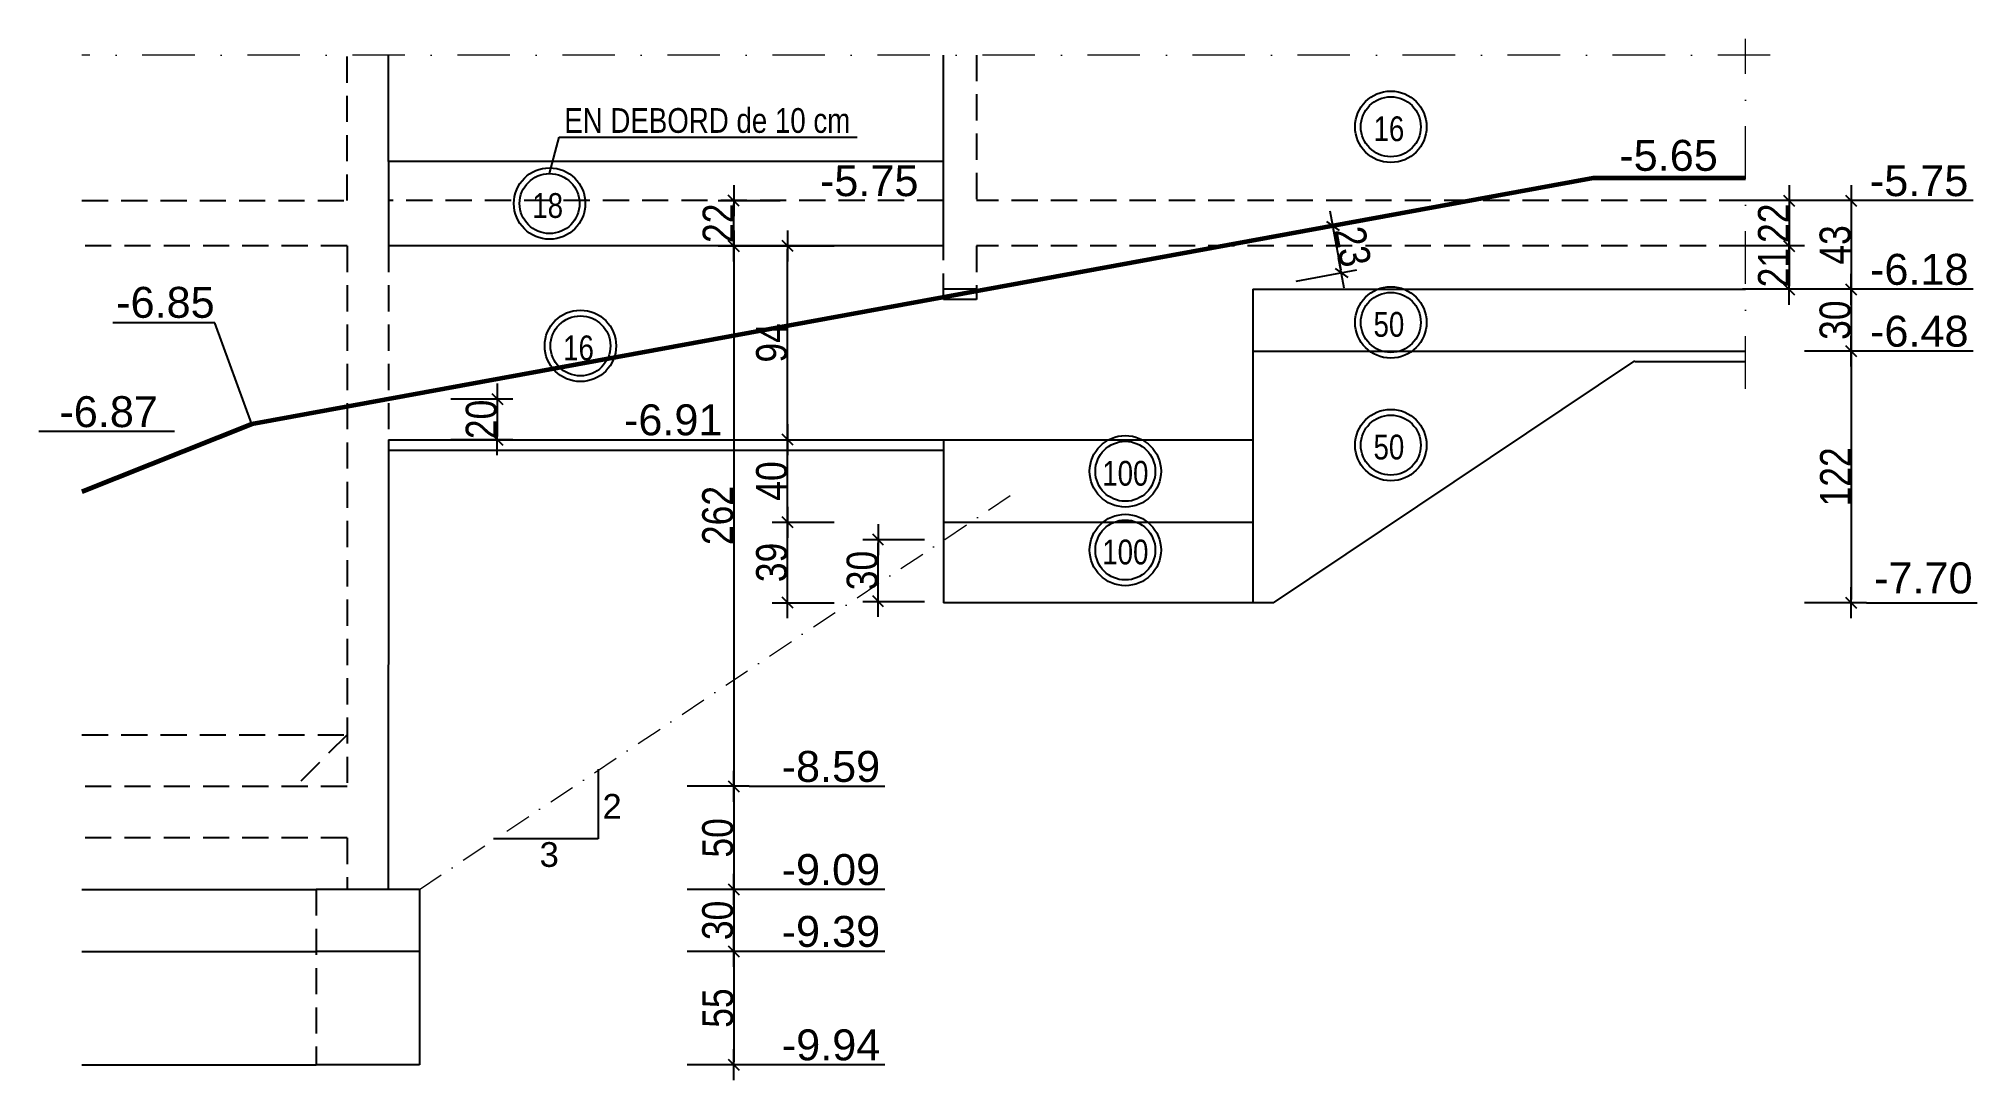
# Model space of a CAD drawing. Header units: centimetres. Extents: x -4990 to 114398, y -61489 to -12305.
# Drawn here: x 46616 to 47555, y -34458 to -33953 of the extents above; entities that cross this region are included whole.
import ezdxf

# ---------------------------------------------------------------- set-up
doc = ezdxf.new("R2010")
doc.units = ezdxf.units.CM
doc.header["$LTSCALE"] = 0.5
doc.linetypes.add('CACHEX2', pattern=[19.05, 12.7, -6.35])
doc.linetypes.add('TIRETPTX2', pattern=[50.8, 25.4, -12.7, 0, -12.7])
doc.layers.get('DEFPOINTS').update_dxf_attribs({"linetype": 'CONTINUOUS'})
for name, color, linetype in [('01_cote_gen', 4, 'CONTINUOUS'), ('01_linteaux', 2, 'CONTINUOUS'), ('01_poch_BN', 9, 'CONTINUOUS'), ('01_texte', 230, 'CONTINUOUS'), ('AA_COTES', 2, 'CONTINUOUS')]:
    doc.layers.add(name, color=color, linetype=linetype)
doc.layers.add('01_murs_coup', color=5, linetype='CONTINUOUS', lineweight=60)
doc.layers.add('01_tram_axes', color=2, linetype='TIRETPTX2', lineweight=9)
doc.styles.add('ARIAL', font='arial.ttf')
doc.styles.add('STYLE2', font='ARIALN.TTF')
doc.dimstyles.new('JB50', dxfattribs={"dimscale": 0.1, "dimtxt": 150, "dimasz": 15, "dimexe": 0.1, "dimexo": 0.1, "dimgap": 0.09, "dimtad": 1, "dimdec": 1, "dimdsep": 46, "dimtxsty": 'STYLE2', "dimblk1": 'BOND_G', "dimblk2": 'BOND_D', "dimsah": 1, "dimcen": 1.5, "dimdle": 0.01, "dimse1": 1, "dimse2": 1, "dimclrd": 4, "dimclre": 2, "dimclrt": 6, "dimazin": 2, "dimtfac": 2.333333, "dimtdec": 1, "dimtix": 1, "dimtmove": 2, "dimatfit": 3, "dimldrblk": 'BOND_G', "dimfxl": 1, "dimtolj": 1, "dimtzin": 0, "dimarcsym": 0})

msp = doc.modelspace()

# ---------------------------------------------------------------- texts
at = {"layer": '01_texte', "style": 'ARIAL', "width": 0.8}
for s, p in [('EN DEBORD de 10 cm', (46870.33, -33998.435)), ('16', (47262.528, -34002.453)), ('18', (46854.831, -34039.665)), ('50', (47262.528, -34097.294)), ('16', (46869.767, -34108.685)), ('50', (47262.528, -34156.776)), ('100', (47131.065, -34169.49)), ('100', (47131.065, -34207.647))]:
    msp.add_text(s, height=12, dxfattribs=at).set_placement(p)
at = {"layer": '01_texte', "style": 'ARIAL'}
for s, height, p in [('-5.65', 15, (47381.631, -34016.84)), ('-5.75', 15, (46994.224, -34029.111)), ('-5.75', 15, (47503.068, -34029.111)), ('-6.18', 15, (47503.15, -34072.111)), ('-6.85', 15, (46653.131, -34088.111)), ('-6.48', 15, (47503.15, -34102.111)), ('-6.87', 15, (46625.631, -34141.111)), ('-6.91', 15, (46899.25, -34145.069)), ('-7.70', 15, (47505.107, -34221.707)), ('-8.59', 15, (46975.654, -34313.111)), ('2', 12, (46888.846, -34330.982)), ('3', 12, (46858.364, -34354.327)), ('-9.09', 15, (46975.654, -34363.111)), ('-9.39', 15, (46975.654, -34393.111)), ('-9.94', 15, (46975.746, -34448.111))]:
    msp.add_text(s, height=height, dxfattribs=at).set_placement(p)

# ---------------------------------------------------------------- blocks, each defined once
blk = doc.blocks.new('BOND_G')
at = {"layer": 'AA_COTES', "color": 0}
for p, q in [((0, -5), (0, 15)), ((5, 0), (-5, 0)), ((1.77, 1.77), (-1.77, -1.77))]:
    blk.add_line(p, q, dxfattribs=at)
blk = doc.blocks.new('BOND_D')
at = {"layer": 'AA_COTES', "color": 0}
for p, q in [((5, 0), (-5, 0)), ((-1.77, -1.77), (1.77, 1.77)), ((0, 5), (0, -15))]:
    blk.add_line(p, q, dxfattribs=at)
blk = doc.blocks.new('*D3869')
at = {"layer": '01_cote_gen', "color": 4, "lineweight": -2, "transparency": 16777216}
blk.add_line((46952.43, -34051.77), (46952.43, -34032.77), dxfattribs=at)
at = {"layer": 'DEFPOINTS', "color": 0}
for p in [(46799.71, -34031.27), (46952.43, -34031.27), (46874.74, -34053.27)]:
    blk.add_point(p, dxfattribs=at)
at = {"layer": '01_cote_gen', "color": 4, "lineweight": -2, "transparency": 16777216, "xscale": 1.5, "yscale": 1.5, "zscale": 1.5}
for name, p, rotation in [('BOND_D', (46952.43, -34031.27), 90), ('BOND_G', (46952.43, -34053.27), 270)]:
    blk.add_blockref(name, p, dxfattribs=dict(at, rotation=rotation))
at = {"layer": '01_cote_gen', "color": 6, "transparency": 16777216, "insert": (46944.89, -34042.27), "char_height": 15, "attachment_point": 5, "rotation": 90, "style": 'STYLE2'}
blk.add_mtext('\\A1;22', dxfattribs=at)
blk = doc.blocks.new('*D3870')
at = {"layer": '01_cote_gen', "color": 4, "lineweight": -2, "transparency": 16777216}
blk.add_line((46952.43, -34316.77), (46952.43, -34363.77), dxfattribs=at)
at = {"layer": 'DEFPOINTS', "color": 0}
for p in [(46967.16, -34315.27), (46952.43, -34365.27), (46959.93, -34365.27)]:
    blk.add_point(p, dxfattribs=at)
at = {"layer": '01_cote_gen', "color": 4, "lineweight": -2, "transparency": 16777216, "xscale": 1.5, "yscale": 1.5, "zscale": 1.5}
for name, p, rotation in [('BOND_G', (46952.43, -34315.27), 90), ('BOND_D', (46952.43, -34365.27), 270)]:
    blk.add_blockref(name, p, dxfattribs=dict(at, rotation=rotation))
at = {"layer": '01_cote_gen', "color": 6, "transparency": 16777216, "insert": (46944.77, -34340.27), "char_height": 15, "attachment_point": 5, "rotation": 90, "style": 'STYLE2'}
blk.add_mtext('\\A1;50', dxfattribs=at)
blk = doc.blocks.new('*D3871')
at = {"layer": '01_cote_gen', "color": 4, "lineweight": -2, "transparency": 16777216}
blk.add_line((46952.43, -34366.77), (46952.43, -34393.77), dxfattribs=at)
at = {"layer": 'DEFPOINTS', "color": 0}
for p in [(46959.93, -34365.27), (46952.43, -34395.27), (46959.93, -34395.27)]:
    blk.add_point(p, dxfattribs=at)
at = {"layer": '01_cote_gen', "color": 4, "lineweight": -2, "transparency": 16777216, "xscale": 1.5, "yscale": 1.5, "zscale": 1.5}
for name, p, rotation in [('BOND_G', (46952.43, -34365.27), 90), ('BOND_D', (46952.43, -34395.27), 270)]:
    blk.add_blockref(name, p, dxfattribs=dict(at, rotation=rotation))
at = {"layer": '01_cote_gen', "color": 6, "transparency": 16777216, "insert": (46944.77, -34380.27), "char_height": 15, "attachment_point": 5, "rotation": 90, "style": 'STYLE2'}
blk.add_mtext('\\A1;30', dxfattribs=at)
blk = doc.blocks.new('*D3872')
at = {"layer": '01_cote_gen', "color": 4, "lineweight": -2, "transparency": 16777216}
blk.add_line((46952.43, -34396.77), (46952.43, -34448.77), dxfattribs=at)
at = {"layer": 'DEFPOINTS', "color": 0}
for p in [(46959.93, -34395.27), (46952.43, -34450.27), (46959.93, -34450.27)]:
    blk.add_point(p, dxfattribs=at)
at = {"layer": '01_cote_gen', "color": 4, "lineweight": -2, "transparency": 16777216, "xscale": 1.5, "yscale": 1.5, "zscale": 1.5}
for name, p, rotation in [('BOND_G', (46952.43, -34395.27), 90), ('BOND_D', (46952.43, -34450.27), 270)]:
    blk.add_blockref(name, p, dxfattribs=dict(at, rotation=rotation))
at = {"layer": '01_cote_gen', "color": 6, "transparency": 16777216, "insert": (46944.8, -34422.77), "char_height": 15, "attachment_point": 5, "rotation": 90, "style": 'STYLE2'}
blk.add_mtext('\\A1;55', dxfattribs=at)
blk = doc.blocks.new('*D3873')
at = {"layer": '01_cote_gen', "color": 4, "lineweight": -2, "transparency": 16777216}
blk.add_line((46952.43, -34054.77), (46952.43, -34313.77), dxfattribs=at)
at = {"layer": 'DEFPOINTS', "color": 0}
for p in [(46921.1, -34053.27), (46937.34, -34315.27), (46952.43, -34315.27)]:
    blk.add_point(p, dxfattribs=at)
at = {"layer": '01_cote_gen', "color": 4, "lineweight": -2, "transparency": 16777216, "xscale": 1.5, "yscale": 1.5, "zscale": 1.5}
for name, p, rotation in [('BOND_G', (46952.43, -34053.27), 90), ('BOND_D', (46952.43, -34315.27), 270)]:
    blk.add_blockref(name, p, dxfattribs=dict(at, rotation=rotation))
at = {"layer": '01_cote_gen', "color": 6, "transparency": 16777216, "insert": (46944.77, -34183.97), "char_height": 15, "attachment_point": 5, "rotation": 90, "style": 'STYLE2'}
blk.add_mtext('\\A1;262', dxfattribs=at)
blk = doc.blocks.new('*D3874')
at = {"layer": '01_cote_gen', "color": 4, "lineweight": -2, "transparency": 16777216}
blk.add_line((47493.98, -34032.77), (47493.98, -34072.77), dxfattribs=at)
at = {"layer": 'DEFPOINTS', "color": 0}
for p in [(47505.36, -34031.27), (47493.98, -34074.27), (47505.36, -34074.27)]:
    blk.add_point(p, dxfattribs=at)
at = {"layer": '01_cote_gen', "color": 4, "lineweight": -2, "transparency": 16777216, "xscale": 1.5, "yscale": 1.5, "zscale": 1.5}
for name, p, rotation in [('BOND_G', (47493.98, -34031.27), 90), ('BOND_D', (47493.98, -34074.27), 270)]:
    blk.add_blockref(name, p, dxfattribs=dict(at, rotation=rotation))
at = {"layer": '01_cote_gen', "color": 6, "transparency": 16777216, "insert": (47486.32, -34052.77), "char_height": 15, "attachment_point": 5, "rotation": 90, "style": 'STYLE2'}
blk.add_mtext('\\A1;43', dxfattribs=at)
blk = doc.blocks.new('*D3875')
at = {"layer": '01_cote_gen', "color": 4, "lineweight": -2, "transparency": 16777216}
blk.add_line((47493.98, -34075.77), (47493.98, -34102.77), dxfattribs=at)
at = {"layer": 'DEFPOINTS', "color": 0}
for p in [(47505.36, -34074.27), (47493.98, -34104.27), (47505.36, -34104.27)]:
    blk.add_point(p, dxfattribs=at)
at = {"layer": '01_cote_gen', "color": 4, "lineweight": -2, "transparency": 16777216, "xscale": 1.5, "yscale": 1.5, "zscale": 1.5}
for name, p, rotation in [('BOND_G', (47493.98, -34074.27), 90), ('BOND_D', (47493.98, -34104.27), 270)]:
    blk.add_blockref(name, p, dxfattribs=dict(at, rotation=rotation))
at = {"layer": '01_cote_gen', "color": 6, "transparency": 16777216, "insert": (47486.32, -34089.27), "char_height": 15, "attachment_point": 5, "rotation": 90, "style": 'STYLE2'}
blk.add_mtext('\\A1;30', dxfattribs=at)
blk = doc.blocks.new('*D3876')
at = {"layer": '01_cote_gen', "color": 4, "lineweight": -2, "transparency": 16777216}
blk.add_line((47463.9, -34032.77), (47463.9, -34051.77), dxfattribs=at)
at = {"layer": 'DEFPOINTS', "color": 0}
for p in [(47471.48, -34031.27), (47442.74, -34053.27), (47463.9, -34053.27)]:
    blk.add_point(p, dxfattribs=at)
at = {"layer": '01_cote_gen', "color": 4, "lineweight": -2, "transparency": 16777216, "xscale": 1.5, "yscale": 1.5, "zscale": 1.5}
for name, p, rotation in [('BOND_G', (47463.9, -34031.27), 90), ('BOND_D', (47463.9, -34053.27), 270)]:
    blk.add_blockref(name, p, dxfattribs=dict(at, rotation=rotation))
at = {"layer": '01_cote_gen', "color": 6, "transparency": 16777216, "insert": (47456.36, -34042.27), "char_height": 15, "attachment_point": 5, "rotation": 90, "style": 'STYLE2'}
blk.add_mtext('\\A1;22', dxfattribs=at)
blk = doc.blocks.new('*D3877')
at = {"layer": '01_cote_gen', "color": 4, "lineweight": -2, "transparency": 16777216}
blk.add_line((47463.9, -34054.77), (47463.9, -34072.77), dxfattribs=at)
at = {"layer": 'DEFPOINTS', "color": 0}
for p in [(47469.21, -34053.27), (47463.9, -34074.27), (47471.48, -34074.27)]:
    blk.add_point(p, dxfattribs=at)
at = {"layer": '01_cote_gen', "color": 4, "lineweight": -2, "transparency": 16777216, "xscale": 1.5, "yscale": 1.5, "zscale": 1.5}
for name, p, rotation in [('BOND_G', (47463.9, -34053.27), 90), ('BOND_D', (47463.9, -34074.27), 270)]:
    blk.add_blockref(name, p, dxfattribs=dict(at, rotation=rotation))
at = {"layer": '01_cote_gen', "color": 6, "transparency": 16777216, "insert": (47456.36, -34063.77), "char_height": 15, "attachment_point": 5, "rotation": 90, "style": 'STYLE2'}
blk.add_mtext('\\A1;21', dxfattribs=at)
blk = doc.blocks.new('*D3878')
at = {"layer": '01_cote_gen', "color": 4, "lineweight": -2, "transparency": 16777216}
blk.add_line((47022.45, -34224.14), (47022.45, -34197.14), dxfattribs=at)
at = {"layer": 'DEFPOINTS', "color": 0}
for p in [(47022.45, -34195.64), (47054.1, -34195.64), (47054.1, -34225.64)]:
    blk.add_point(p, dxfattribs=at)
at = {"layer": '01_cote_gen', "color": 4, "lineweight": -2, "transparency": 16777216, "xscale": 1.5, "yscale": 1.5, "zscale": 1.5}
for name, p, rotation in [('BOND_D', (47022.45, -34195.64), 90), ('BOND_G', (47022.45, -34225.64), 270)]:
    blk.add_blockref(name, p, dxfattribs=dict(at, rotation=rotation))
at = {"layer": '01_cote_gen', "color": 6, "transparency": 16777216, "insert": (47014.78, -34210.64), "char_height": 15, "attachment_point": 5, "rotation": 90, "style": 'STYLE2'}
blk.add_mtext('\\A1;30', dxfattribs=at)
blk = doc.blocks.new('*D3879')
at = {"layer": '01_cote_gen', "color": 4, "lineweight": -2, "transparency": 16777216}
blk.add_line((47493.98, -34105.77), (47493.98, -34224.74), dxfattribs=at)
at = {"layer": 'DEFPOINTS', "color": 0}
for p in [(47232.14, -34104.27), (47204.1, -34226.24), (47493.98, -34226.24)]:
    blk.add_point(p, dxfattribs=at)
at = {"layer": '01_cote_gen', "color": 4, "lineweight": -2, "transparency": 16777216, "xscale": 1.5, "yscale": 1.5, "zscale": 1.5}
for name, p, rotation in [('BOND_G', (47493.98, -34104.27), 90), ('BOND_D', (47493.98, -34226.24), 270)]:
    blk.add_blockref(name, p, dxfattribs=dict(at, rotation=rotation))
at = {"layer": '01_cote_gen', "color": 6, "transparency": 16777216, "insert": (47486.44, -34165.25), "char_height": 15, "attachment_point": 5, "rotation": 90, "style": 'STYLE2'}
blk.add_mtext('\\A1;122', dxfattribs=at)
blk = doc.blocks.new('*D3880')
at = {"layer": '01_cote_gen', "color": 4, "lineweight": -2, "transparency": 16777216}
blk.add_line((46978.56, -34145.73), (46978.56, -34054.77), dxfattribs=at)
at = {"layer": 'DEFPOINTS', "color": 0}
for p in [(46978.56, -34053.27), (46996.61, -34053.27), (46996.61, -34147.23)]:
    blk.add_point(p, dxfattribs=at)
at = {"layer": '01_cote_gen', "color": 4, "lineweight": -2, "transparency": 16777216, "xscale": 1.5, "yscale": 1.5, "zscale": 1.5}
for name, p, rotation in [('BOND_D', (46978.56, -34053.27), 90), ('BOND_G', (46978.56, -34147.23), 270)]:
    blk.add_blockref(name, p, dxfattribs=dict(at, rotation=rotation))
at = {"layer": '01_cote_gen', "color": 6, "transparency": 16777216, "insert": (46970.89, -34100.25), "char_height": 15, "attachment_point": 5, "rotation": 90, "style": 'STYLE2'}
blk.add_mtext('\\A1;94', dxfattribs=at)
blk = doc.blocks.new('*D3881')
at = {"layer": '01_cote_gen', "color": 4, "lineweight": -2, "transparency": 16777216}
blk.add_line((46978.56, -34185.73), (46978.56, -34148.73), dxfattribs=at)
at = {"layer": 'DEFPOINTS', "color": 0}
for p in [(46978.56, -34147.23), (47076.19, -34147.23), (47076.19, -34187.23)]:
    blk.add_point(p, dxfattribs=at)
at = {"layer": '01_cote_gen', "color": 4, "lineweight": -2, "transparency": 16777216, "xscale": 1.5, "yscale": 1.5, "zscale": 1.5}
for name, p, rotation in [('BOND_D', (46978.56, -34147.23), 90), ('BOND_G', (46978.56, -34187.23), 270)]:
    blk.add_blockref(name, p, dxfattribs=dict(at, rotation=rotation))
at = {"layer": '01_cote_gen', "color": 6, "transparency": 16777216, "insert": (46970.89, -34167.23), "char_height": 15, "attachment_point": 5, "rotation": 90, "style": 'STYLE2'}
blk.add_mtext('\\A1;40', dxfattribs=at)
blk = doc.blocks.new('*D3882')
at = {"layer": '01_cote_gen', "color": 4, "lineweight": -2, "transparency": 16777216}
blk.add_line((46978.56, -34224.74), (46978.56, -34188.73), dxfattribs=at)
at = {"layer": 'DEFPOINTS', "color": 0}
for p in [(46978.56, -34187.23), (47077.06, -34187.23), (47078.81, -34226.24)]:
    blk.add_point(p, dxfattribs=at)
at = {"layer": '01_cote_gen', "color": 4, "lineweight": -2, "transparency": 16777216, "xscale": 1.5, "yscale": 1.5, "zscale": 1.5}
for name, p, rotation in [('BOND_D', (46978.56, -34187.23), 90), ('BOND_G', (46978.56, -34226.24), 270)]:
    blk.add_blockref(name, p, dxfattribs=dict(at, rotation=rotation))
at = {"layer": '01_cote_gen', "color": 6, "transparency": 16777216, "insert": (46970.89, -34206.73), "char_height": 15, "attachment_point": 5, "rotation": 90, "style": 'STYLE2'}
blk.add_mtext('\\A1;39', dxfattribs=at)
blk = doc.blocks.new('*D3883')
at = {"layer": '01_cote_gen', "color": 4, "lineweight": -2, "transparency": 16777216}
blk.add_line((47243.05, -34045.06), (47246.7, -34064.93), dxfattribs=at)
at = {"layer": 'DEFPOINTS', "color": 0}
for p in [(47199.91, -34051.45), (47204.1, -34074.27), (47246.97, -34066.41)]:
    blk.add_point(p, dxfattribs=at)
at = {"layer": '01_cote_gen', "color": 4, "lineweight": -2, "transparency": 16777216, "xscale": 1.5, "yscale": 1.5, "zscale": 1.5}
for name, p, rotation in [('BOND_G', (47242.78, -34043.59), 100.3926974055338), ('BOND_D', (47246.97, -34066.41), 280.3926974055338)]:
    blk.add_blockref(name, p, dxfattribs=dict(at, rotation=rotation))
at = {"layer": '01_cote_gen', "color": 6, "transparency": 16777216, "insert": (47252.42, -34053.62), "char_height": 15, "attachment_point": 5, "rotation": 280.3927, "style": 'STYLE2'}
blk.add_mtext('\\A1;23', dxfattribs=at)
blk = doc.blocks.new('*D3884')
at = {"layer": '01_poch_BN', "color": 4, "lineweight": -2, "ltscale": 2, "transparency": 16777216}
blk.add_line((46837.85, -34129.03), (46837.85, -34145.73), dxfattribs=at)
at = {"layer": 'DEFPOINTS', "color": 0, "ltscale": 2}
for p in [(46785.1, -34127.53), (46794.35, -34147.23), (46837.85, -34147.23)]:
    blk.add_point(p, dxfattribs=at)
at = {"layer": '01_poch_BN', "color": 4, "lineweight": -2, "ltscale": 2, "transparency": 16777216, "xscale": 1.5, "yscale": 1.5, "zscale": 1.5}
for name, p, rotation in [('BOND_G', (46837.85, -34127.53), 90), ('BOND_D', (46837.85, -34147.23), 270)]:
    blk.add_blockref(name, p, dxfattribs=dict(at, rotation=rotation))
at = {"layer": '01_poch_BN', "color": 6, "ltscale": 2, "transparency": 16777216, "insert": (46830.18, -34137.38), "char_height": 15, "attachment_point": 5, "rotation": 90, "style": 'STYLE2'}
blk.add_mtext('\\A1;20', dxfattribs=at)

# ---------------------------------------------------------------- dimensions: what is measured, and where the dimension line sits
at = {"layer": '01_cote_gen'}
for base, p1, p2, picture, middle in [((46952.434, -34031.271), (46874.739, -34053.271), (46799.706, -34031.271), '*D3869', (46944.894, -34042.271)), ((47463.903, -34053.271), (47471.485, -34031.271), (47442.738, -34053.271), '*D3876', (47456.363, -34042.271)), ((47493.985, -34074.271), (47505.355, -34031.271), (47505.355, -34074.271), '*D3874', (47486.317, -34052.771)), ((46978.562, -34053.271), (46996.606, -34147.229), (46996.606, -34053.271), '*D3880', (46970.894, -34100.25)), ((47463.903, -34074.271), (47469.206, -34053.271), (47471.485, -34074.271), '*D3877', (47456.363, -34063.771)), ((47493.985, -34104.271), (47505.355, -34074.271), (47505.355, -34104.271), '*D3875', (47486.317, -34089.271)), ((47493.985, -34226.238), (47232.143, -34104.271), (47204.097, -34226.238), '*D3879', (47486.445, -34165.254)), ((46978.562, -34147.229), (47076.191, -34187.229), (47076.191, -34147.229), '*D3881', (46970.894, -34167.229)), ((46978.562, -34187.229), (47078.811, -34226.238), (47077.064, -34187.229), '*D3882', (46970.894, -34206.733)), ((47022.451, -34195.638), (47054.097, -34225.638), (47054.097, -34195.638), '*D3878', (47014.783, -34210.638)), ((46952.434, -34365.271), (46967.16, -34315.271), (46959.934, -34365.271), '*D3870', (46944.766, -34340.271)), ((46952.434, -34395.271), (46959.934, -34365.271), (46959.934, -34395.271), '*D3871', (46944.766, -34380.271)), ((46952.434, -34450.271), (46959.934, -34395.271), (46959.934, -34450.271), '*D3872', (46944.797, -34422.771))]:
    dim = msp.add_linear_dim(base=base, p1=p1, p2=p2, angle=90, dimstyle='JB50', dxfattribs=at)
    dim.commit()
    dim.dimension.update_dxf_attribs({"geometry": picture, "text_midpoint": middle})
dim = msp.add_aligned_dim(p1=(47199.912, -34051.451), p2=(47204.097, -34074.271), distance=43.584, text='23', dimstyle='JB50', dxfattribs=at)
dim.commit()
dim.dimension.update_dxf_attribs({"geometry": '*D3883', "text_midpoint": (47252.416, -34053.615)})
dim = msp.add_linear_dim(base=(46952.434, -34315.271), p1=(46921.102, -34053.271), p2=(46937.335, -34315.271), angle=90, dimstyle='JB50', dxfattribs=at)
dim.commit()
dim.dimension.update_dxf_attribs({"geometry": '*D3873', "text_midpoint": (46944.766, -34183.971), "dimtype": 160})
at = {"layer": '01_poch_BN', "ltscale": 2}
dim = msp.add_linear_dim(base=(46837.852, -34147.229), p1=(46785.097, -34127.529), p2=(46794.352, -34147.229), angle=90, text='20', dimstyle='JB50', dxfattribs=at)
dim.commit()
dim.dimension.update_dxf_attribs({"geometry": '*D3884', "text_midpoint": (46830.184, -34137.379)})

# ---------------------------------------------------------------- linework, layer by layer
at = {"layer": '01_linteaux', "linetype": 'CACHEX2', "ltscale": 2}
for p, q in [((46765.097, -34031.271), (46765.097, -33960.694)), ((47070.097, -33960.694), (47070.097, -34031.271)), ((46636.528, -34031.271), (46765.097, -34031.271)), ((47054.097, -34031.271), (46785.097, -34031.271)), ((47442.738, -34031.271), (47070.097, -34031.271)), ((46765.097, -34053.271), (46636.528, -34053.271)), ((46765.097, -34053.271), (46765.097, -34315.271)), ((46785.097, -34053.271), (46785.097, -34147.229)), ((47054.097, -34079.271), (47054.097, -34053.271)), ((47442.738, -34053.271), (47070.097, -34053.271)), ((47070.097, -34053.271), (47070.097, -34079.271)), ((46636.528, -34290.271), (46765.097, -34290.271)), ((46765.097, -34290.271), (46740.097, -34315.271)), ((46765.097, -34315.271), (46636.528, -34315.271)), ((46765.097, -34340.271), (46636.528, -34340.271)), ((46765.097, -34340.271), (46765.097, -34365.271)), ((46750.097, -34365.271), (46750.097, -34450.271))]:
    msp.add_line(p, q, dxfattribs=at)
at = {"layer": '01_linteaux'}
for p, q in [((46785.097, -34012.271), (46785.097, -33960.694)), ((47054.097, -34053.271), (47054.097, -33960.694)), ((47054.097, -34012.271), (46785.097, -34012.271)), ((46785.11, -34012.271), (46785.097, -34053.271)), ((47054.097, -34053.271), (46785.097, -34053.271)), ((47070.097, -34074.271), (47054.097, -34074.271)), ((47204.097, -34074.271), (47204.097, -34226.238)), ((47204.097, -34074.271), (47442.738, -34074.271)), ((47070.097, -34079.271), (47054.097, -34079.271)), ((47204.097, -34104.271), (47442.738, -34104.271)), ((47214.097, -34226.238), (47389.097, -34108.971)), ((47389.097, -34109.271), (47442.738, -34109.271)), ((46785.067, -34147.229), (46784.996, -34365.271)), ((46785.067, -34147.229), (47054.097, -34147.229)), ((47054.097, -34147.229), (47054.097, -34226.238)), ((47054.097, -34147.229), (47204.097, -34147.229)), ((46785.065, -34152.229), (47054.097, -34152.229)), ((47054.097, -34187.229), (47204.097, -34187.229)), ((47214.097, -34226.238), (47054.097, -34226.238)), ((46636.528, -34365.271), (46750.097, -34365.271)), ((46800.097, -34365.271), (46750.097, -34365.271)), ((46800.097, -34365.271), (46800.097, -34450.271)), ((46636.528, -34395.271), (46750.097, -34395.271)), ((46800.097, -34395.271), (46750.097, -34395.271)), ((46636.528, -34450.271), (46750.097, -34450.271)), ((46800.097, -34450.271), (46750.097, -34450.271))]:
    msp.add_line(p, q, dxfattribs=at)
at = {"layer": '01_murs_coup'}
msp.add_lwpolyline([(47442.738, -34020.461), (47368.918, -34020.454), (46718.867, -34139.676), (46636.528, -34172.515)], dxfattribs=at)
at = {"layer": '01_texte'}
for p, q in [((46863.213, -34018.174), (46867.784, -34000.51)), ((46867.784, -34000.51), (47012.289, -34000.51)), ((47553.2, -34031.271), (47501.485, -34031.271)), ((47553.2, -34074.271), (47501.485, -34074.271)), ((46700.96, -34090.5), (46651.46, -34090.5)), ((46718.867, -34139.676), (46700.96, -34090.5)), ((47553.2, -34104.271), (47501.485, -34104.271)), ((46681.411, -34143.271), (46615.641, -34143.271)), ((47555.117, -34226.538), (47501.485, -34226.538)), ((46886.712, -34306.885), (46886.712, -34340.724)), ((47025.704, -34315.271), (46959.934, -34315.271)), ((46886.712, -34340.724), (46835.954, -34340.724)), ((47025.704, -34365.271), (46959.934, -34365.271)), ((47025.704, -34395.271), (46959.934, -34395.271)), ((47025.704, -34450.271), (46959.934, -34450.271))]:
    msp.add_line(p, q, dxfattribs=at)
for centre, radius in [((47270.91, -33995.495), 17.309), ((47270.91, -33995.495), 14.533), ((46863.213, -34032.707), 17.309), ((46863.213, -34032.707), 14.533), ((47270.91, -34090.336), 17.309), ((47270.91, -34090.336), 14.533), ((46878.149, -34101.727), 17.309), ((46878.149, -34101.727), 14.533), ((47270.91, -34149.818), 17.309), ((47270.91, -34149.818), 14.533), ((47142.246, -34162.532), 17.309), ((47142.246, -34162.532), 14.533), ((47142.246, -34200.689), 17.309), ((47142.246, -34200.689), 14.533)]:
    msp.add_circle(centre, radius, dxfattribs=at)
at = {"layer": '01_tram_axes', "ltscale": 2}
for p, q in [((47454.729, -33960.694), (46636.528, -33960.694)), ((47442.738, -34122.466), (47442.738, -33952.814))]:
    msp.add_line(p, q, dxfattribs=at)
at = {"layer": '01_tram_axes'}
msp.add_line((46800.097, -34365.271), (47089.8, -34172.135), dxfattribs=at)

msp.set_redraw_order([(e.dxf.handle, doc.entitydb.next_handle()) for e in msp.query("TEXT MTEXT ATTDEF DIMENSION ARC_DIMENSION")])  # texts and dimensions are drawn at this point

doc.saveas('drawing.dxf')
